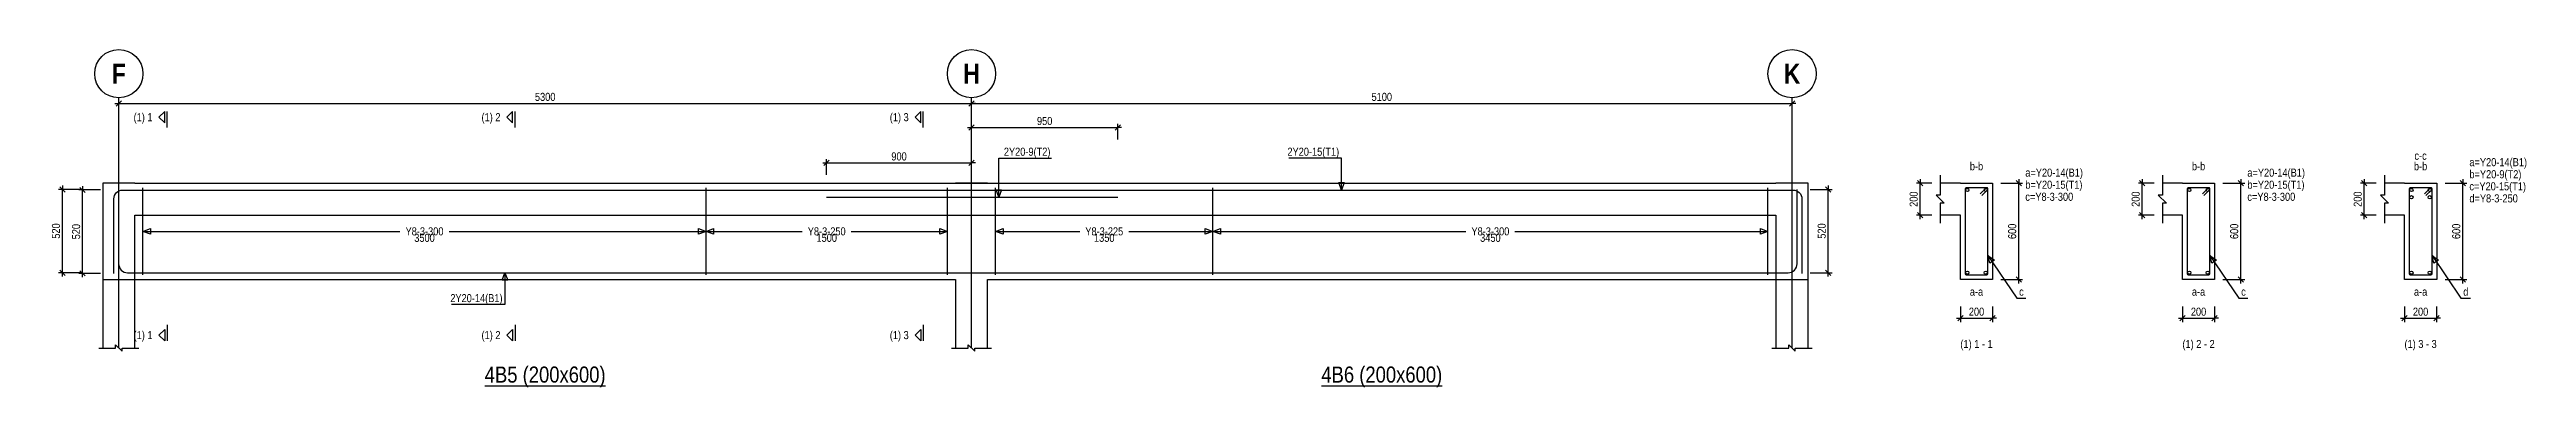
# Model space of a CAD drawing. Extents: x 0 to 206258, y -403073 to 0.
# Drawn here: x 66433 to 97223, y -225814 to -221614 of the extents above; entities that cross this region are included whole.
import ezdxf
from ezdxf.enums import TextEntityAlignment as Align
from ezdxf.lldxf.tags import DXFTag

# ---------------------------------------------------------------- set-up
doc = ezdxf.new("R2010")
doc.units = 0
doc.header["$LTSCALE"] = 1000
for name, color, linetype in [('Axis Circle(Dir 2)', 150, 'Continuous'), ('Axis Label(Dir 1)', 7, 'Continuous'), ('Axis Line(Dir 2)', 150, 'CENTER2'), ('Break Line', 5, 'Continuous'), ('Dimension Line', 5, 'Continuous'), ('Dimension Text', 5, 'Continuous'), ('Front Elevation Line', 40, 'Continuous'), ('Leader Line', 5, 'Continuous'), ('Link Line', 3, 'Continuous'), ('Rebar Label', 6, 'Continuous'), ('Rebar Line', 7, 'Continuous'), ('Section Label', 1, 'Continuous'), ('Section Line', 1, 'Continuous'), ('Top Rebar Label', 6, 'Continuous'), ('Top Rebar Line', 7, 'Continuous')]:
    doc.layers.add(name, color=color, linetype=linetype)
for name, color, linetype, true_color in [('Beam Label(D)', 94, 'Continuous', 0x008100), ('Beam Line(D)', 112, 'Continuous', 0x00bd5e), ('Link Label', 94, 'Continuous', 0x008100)]:
    doc.layers.add(name, color=color, linetype=linetype, true_color=true_color)
doc.styles.add('Axis Label(Dir 1)', font='ARIALNB.TTF', dxfattribs={"height": 250})
doc.styles.add('Beam Label(D)', font='ARIALN.TTF', dxfattribs={"height": 200})
doc.styles.add('Dimension Text', font='ARIALN.TTF', dxfattribs={"height": 100})
doc.styles.add('Link Label', font='ARIALN.TTF', dxfattribs={"height": 100})
doc.styles.add('Rebar Label', font='ARIALN.TTF', dxfattribs={"height": 100})
doc.styles.add('Section Label', font='ARIALN.TTF', dxfattribs={"height": 100})
doc.styles.add('Top Rebar Label', font='ARIALN.TTF', dxfattribs={"height": 100})
tags = doc.linetypes.add('CENTER2', pattern=[1.125, 0.75, -0.125, 0.125, -0.125]).pattern_tags.tags
tags[10:11] = [DXFTag(74, 4), DXFTag(75, 0), DXFTag(340, '0'), DXFTag(46, 0.0), DXFTag(50, 0.0), DXFTag(44, 0.0), DXFTag(45, 0.0)]
tags[8:9] = [DXFTag(74, 4), DXFTag(75, 0), DXFTag(340, '0'), DXFTag(46, 0.0), DXFTag(50, 0.0), DXFTag(44, 0.0), DXFTag(45, 0.0)]
tags[6:7] = [DXFTag(74, 4), DXFTag(75, 0), DXFTag(340, '0'), DXFTag(46, 0.0), DXFTag(50, 0.0), DXFTag(44, 0.0), DXFTag(45, 0.0)]
tags[4:5] = [DXFTag(74, 4), DXFTag(75, 0), DXFTag(340, '0'), DXFTag(46, 0.0), DXFTag(50, 0.0), DXFTag(44, 0.0), DXFTag(45, 0.0)]
doc.dimstyles.new('BEAM', dxfattribs={"dimtxt": 100, "dimasz": 30, "dimexe": 48.3, "dimexo": 103.5, "dimgap": 30, "dimtad": 1, "dimtoh": 1, "dimdec": 1, "dimlfac": 0.5, "dimdsep": 46, "dimtxsty": 'Dimension Text', "dimblk": 'PCDIM_TICK', "dimcen": 0.09, "dimclrd": 5, "dimclre": 5, "dimclrt": 5, "dimadec": 1, "dimazin": 0, "dimtp": 1, "dimtm": 1, "dimtfac": 1, "dimtdec": 4, "dimtofl": 0, "dimtmove": 0, "dimatfit": 3, "dimfxl": 1, "dimtolj": 1, "dimtzin": 0, "dimarcsym": 0})

msp = doc.modelspace()

# ---------------------------------------------------------------- texts
at = {"layer": 'Axis Label(Dir 1)', "transparency": 33554687, "style": 'Axis Label(Dir 1)'}
for s, p in [('F', (67293.965, -221914.284)), ('H', (77893.965, -221914.284)), ('K', (88093.965, -221914.284))]:
    msp.add_text(s, height=250, dxfattribs=at).set_placement(p, align=Align.MIDDLE_CENTER)
at = {"layer": 'Beam Label(D)', "transparency": 33554687, "style": 'Beam Label(D)'}
for s, p in [('%%U4B5 (200x600)', (72593.965, -225554.284)), ('%%U4B6 (200x600)', (82993.965, -225554.284))]:
    msp.add_text(s, height=200, dxfattribs=at).set_placement(p, align=Align.TOP_CENTER)
at = {"layer": 'Dimension Text', "transparency": 33554687, "style": 'Dimension Text'}
for s, p in [('3500', (71093.965, -223904.284)), ('1500', (76093.964, -223904.284)), ('1350', (79543.965, -223904.284)), ('3450', (84343.965, -223904.284))]:
    msp.add_text(s, height=100, dxfattribs=at).set_placement(p, align=Align.TOP_CENTER)
at = {"layer": 'Link Label', "transparency": 33554687, "style": 'Link Label'}
for s, p in [(' c=Y8-3-300', (90961.966, -223494.284)), (' c=Y8-3-300', (93722.204, -223494.284)), (' d=Y8-3-250', (96482.443, -223514.284)), ('c', (90916.966, -224674.284)), ('c', (93677.204, -224674.284)), ('d', (96437.443, -224674.284))]:
    msp.add_text(s, height=100, dxfattribs=at).set_placement(p)
for s, p in [('Y8-3-300', (71093.965, -223874.284)), ('Y8-3-250', (76093.964, -223874.284)), ('Y8-3-225', (79543.965, -223874.284)), ('Y8-3-300', (84343.965, -223874.284))]:
    msp.add_text(s, height=100, dxfattribs=at).set_placement(p, align=Align.MIDDLE_CENTER)
at = {"layer": 'Rebar Label', "transparency": 33554687, "style": 'Rebar Label'}
for s, p in [('c-c', (95907.443, -223014.284)), ('b-b', (90386.966, -223144.284)), ('b-b', (93147.204, -223144.284)), ('b-b', (95907.443, -223144.284)), ('a-a', (90386.966, -224704.284)), ('a-a', (93147.204, -224704.284)), ('a-a', (95907.443, -224704.284))]:
    msp.add_text(s, height=100, dxfattribs=at).set_placement(p, align=Align.BOTTOM_CENTER)
for p in [(90961.966, -223194.284), (93722.204, -223194.284), (96482.443, -223064.284)]:
    msp.add_text(' a=Y20-14(B1)', height=100, dxfattribs=at).set_placement(p)
msp.add_text(' 2Y20-14(B1)', height=100, dxfattribs=at).set_placement((72063.965, -224754.284), align=Align.RIGHT)
at = {"layer": 'Section Label', "transparency": 33554687, "style": 'Section Label'}
for s, p in [('(1) 1', (67713.254, -222454.994)), ('(1) 2', (72038.254, -222454.994)), ('(1) 3', (77113.254, -222454.994)), ('(1) 1', (67713.254, -225163.573)), ('(1) 2', (72038.254, -225163.573)), ('(1) 3', (77113.254, -225163.573))]:
    msp.add_text(s, height=100, dxfattribs=at).set_placement(p, align=Align.MIDDLE_RIGHT)
for s, p in [('(1) 1 - 1', (90386.966, -225354.284)), ('(1) 2 - 2', (93147.204, -225354.284)), ('(1) 3 - 3', (95907.443, -225354.284))]:
    msp.add_text(s, height=100, dxfattribs=at).set_placement(p, align=Align.BOTTOM_CENTER)
at = {"layer": 'Top Rebar Label', "transparency": 33554687, "style": 'Top Rebar Label'}
for s, p in [(' 2Y20-9(T2)', (78263.965, -222934.284)), (' b=Y20-9(T2)', (96482.443, -223214.284)), (' b=Y20-15(T1)', (90961.966, -223344.284)), (' b=Y20-15(T1)', (93722.204, -223344.284)), (' c=Y20-15(T1)', (96482.443, -223364.284))]:
    msp.add_text(s, height=100, dxfattribs=at).set_placement(p)
msp.add_text(' 2Y20-15(T1)', height=100, dxfattribs=at).set_placement((82463.965, -222934.284), align=Align.RIGHT)

# ---------------------------------------------------------------- blocks, each defined once
blk = doc.blocks.new('PCDIM_TICK')
at = {"layer": 'Dimension Line', "color": 0, "transparency": 33554687}
for p, q in [((1.1, 1.1), (-1.1, -1.1)), ((1.6, 0), (0, 0))]:
    blk.add_line(p, q, dxfattribs=at)
blk = doc.blocks.new('*U3021')
at = {"layer": 'Dimension Line', "color": 5, "true_color": 0x0000ff, "transparency": 16777216}
for p, q in [((76092, -223171), (76092, -222976)), ((76092, -223024), (77894, -223024)), ((77894, -223171), (77894, -222976))]:
    blk.add_line(p, q, dxfattribs=at)
at = {"layer": 'Dimension Line', "color": 5, "true_color": 0x0000ff, "transparency": 16777216, "xscale": 30, "yscale": 30, "rotation": 180.0000000000004}
blk.add_blockref('PCDIM_TICK', (76092, -223024), dxfattribs=at)
at = {"layer": 'Dimension Line', "color": 5, "true_color": 0x0000ff, "transparency": 16777216, "xscale": 30, "yscale": 30}
blk.add_blockref('PCDIM_TICK', (77894, -223024), dxfattribs=at)
at = {"layer": 'Dimension Line', "color": 5, "true_color": 0x0000ff, "transparency": 16777216, "insert": (76993, -222994), "char_height": 100, "width": 181.5, "attachment_point": 8, "style": 'Dimension Text'}
blk.add_mtext('900', dxfattribs=at)
blk = doc.blocks.new('*U3022')
at = {"layer": 'Dimension Line', "color": 5, "true_color": 0x0000ff, "transparency": 16777216}
for p, q in [((67068, -223360), (66796, -223360)), ((66844, -224396), (66844, -223360)), ((67068, -224396), (66796, -224396))]:
    blk.add_line(p, q, dxfattribs=at)
at = {"layer": 'Dimension Line', "color": 5, "true_color": 0x0000ff, "transparency": 16777216, "xscale": 30, "yscale": 30}
for p, rotation in [((66844, -223360), 89.99999999999447), ((66844, -224396), 269.9999999999834)]:
    blk.add_blockref('PCDIM_TICK', p, dxfattribs=dict(at, rotation=rotation))
at = {"layer": 'Dimension Line', "color": 5, "true_color": 0x0000ff, "transparency": 16777216, "insert": (66814, -223878), "char_height": 100, "width": 181.5, "attachment_point": 8, "rotation": 90, "style": 'Dimension Text'}
blk.add_mtext('520', dxfattribs=at)
blk = doc.blocks.new('*U3023')
at = {"layer": 'Dimension Line', "color": 5, "true_color": 0x0000ff, "transparency": 16777216}
for p, q in [((66818, -223352), (66546, -223352)), ((66594, -224388), (66594, -223352)), ((66818, -224388), (66546, -224388))]:
    blk.add_line(p, q, dxfattribs=at)
at = {"layer": 'Dimension Line', "color": 5, "true_color": 0x0000ff, "transparency": 16777216, "xscale": 30, "yscale": 30}
for p, rotation in [((66594, -223352), 89.99999999999447), ((66594, -224388), 269.9999999999834)]:
    blk.add_blockref('PCDIM_TICK', p, dxfattribs=dict(at, rotation=rotation))
at = {"layer": 'Dimension Line', "color": 5, "true_color": 0x0000ff, "transparency": 16777216, "insert": (66564, -223870), "char_height": 100, "width": 181.5, "attachment_point": 8, "rotation": 90, "style": 'Dimension Text'}
blk.add_mtext('520', dxfattribs=at)
blk = doc.blocks.new('*U3024')
at = {"layer": 'Dimension Line', "color": 5, "true_color": 0x0000ff, "transparency": 16777216}
for p, q in [((67294, -222431), (67294, -222236)), ((67294, -222284), (77894, -222284)), ((77894, -222431), (77894, -222236))]:
    blk.add_line(p, q, dxfattribs=at)
at = {"layer": 'Dimension Line', "color": 5, "true_color": 0x0000ff, "transparency": 16777216, "xscale": 30, "yscale": 30, "rotation": 180.0000000000004}
blk.add_blockref('PCDIM_TICK', (67294, -222284), dxfattribs=at)
at = {"layer": 'Dimension Line', "color": 5, "true_color": 0x0000ff, "transparency": 16777216, "xscale": 30, "yscale": 30}
blk.add_blockref('PCDIM_TICK', (77894, -222284), dxfattribs=at)
at = {"layer": 'Dimension Line', "color": 5, "true_color": 0x0000ff, "transparency": 16777216, "insert": (72594, -222254), "char_height": 100, "width": 245.98, "attachment_point": 8, "style": 'Dimension Text'}
blk.add_mtext('5300', dxfattribs=at)
blk = doc.blocks.new('*U3034')
at = {"layer": 'Dimension Line', "color": 5, "true_color": 0x0000ff, "transparency": 16777216}
for p, q in [((77894, -222731), (77894, -222536)), ((77894, -222584), (79712, -222584)), ((79712, -222731), (79712, -222536))]:
    blk.add_line(p, q, dxfattribs=at)
at = {"layer": 'Dimension Line', "color": 5, "true_color": 0x0000ff, "transparency": 16777216, "xscale": 30, "yscale": 30, "rotation": 180.0000000000004}
blk.add_blockref('PCDIM_TICK', (77894, -222584), dxfattribs=at)
at = {"layer": 'Dimension Line', "color": 5, "true_color": 0x0000ff, "transparency": 16777216, "xscale": 30, "yscale": 30}
blk.add_blockref('PCDIM_TICK', (79712, -222584), dxfattribs=at)
at = {"layer": 'Dimension Line', "color": 5, "true_color": 0x0000ff, "transparency": 16777216, "insert": (78803, -222554), "char_height": 100, "width": 181.5, "attachment_point": 8, "style": 'Dimension Text'}
blk.add_mtext('950', dxfattribs=at)
blk = doc.blocks.new('*U3035')
at = {"layer": 'Dimension Line', "color": 5, "true_color": 0x0000ff, "transparency": 16777216}
for p, q in [((88319, -223352), (88592, -223352)), ((88544, -224388), (88544, -223352)), ((88319, -224388), (88592, -224388))]:
    blk.add_line(p, q, dxfattribs=at)
at = {"layer": 'Dimension Line', "color": 5, "true_color": 0x0000ff, "transparency": 16777216, "xscale": 30, "yscale": 30}
for p, rotation in [((88544, -223352), 89.99999999999447), ((88544, -224388), 269.9999999999834)]:
    blk.add_blockref('PCDIM_TICK', p, dxfattribs=dict(at, rotation=rotation))
at = {"layer": 'Dimension Line', "color": 5, "true_color": 0x0000ff, "transparency": 16777216, "insert": (88514, -223870), "char_height": 100, "width": 181.5, "attachment_point": 8, "rotation": 90, "style": 'Dimension Text'}
blk.add_mtext('520', dxfattribs=at)
blk = doc.blocks.new('*U3036')
at = {"layer": 'Dimension Line', "color": 5, "true_color": 0x0000ff, "transparency": 16777216}
for p, q in [((77894, -222431), (77894, -222236)), ((77894, -222284), (88094, -222284)), ((88094, -222431), (88094, -222236))]:
    blk.add_line(p, q, dxfattribs=at)
at = {"layer": 'Dimension Line', "color": 5, "true_color": 0x0000ff, "transparency": 16777216, "xscale": 30, "yscale": 30, "rotation": 180.0000000000004}
blk.add_blockref('PCDIM_TICK', (77894, -222284), dxfattribs=at)
at = {"layer": 'Dimension Line', "color": 5, "true_color": 0x0000ff, "transparency": 16777216, "xscale": 30, "yscale": 30}
blk.add_blockref('PCDIM_TICK', (88094, -222284), dxfattribs=at)
at = {"layer": 'Dimension Line', "color": 5, "true_color": 0x0000ff, "transparency": 16777216, "insert": (82994, -222254), "char_height": 100, "width": 245.98, "attachment_point": 8, "style": 'Dimension Text'}
blk.add_mtext('5100', dxfattribs=at)
blk = doc.blocks.new('*U3025')
at = {"layer": 'Dimension Line', "color": 5, "true_color": 0x0000ff, "transparency": 16777216}
for p, q in [((90690, -223274), (90960, -223274)), ((90912, -224474), (90912, -223274)), ((90690, -224474), (90960, -224474))]:
    blk.add_line(p, q, dxfattribs=at)
at = {"layer": 'Dimension Line', "color": 5, "true_color": 0x0000ff, "transparency": 16777216, "xscale": 30, "yscale": 30}
for p, rotation in [((90912, -223274), 89.99999999999447), ((90912, -224474), 269.9999999999834)]:
    blk.add_blockref('PCDIM_TICK', p, dxfattribs=dict(at, rotation=rotation))
at = {"layer": 'Dimension Line', "color": 5, "true_color": 0x0000ff, "transparency": 16777216, "insert": (90882, -223874), "char_height": 100, "width": 181.97, "attachment_point": 8, "rotation": 90, "style": 'Dimension Text'}
blk.add_mtext('600', dxfattribs=at)
blk = doc.blocks.new('*U3026')
at = {"layer": 'Dimension Line', "color": 5, "true_color": 0x0000ff, "transparency": 16777216}
for p, q in [((89833, -223274), (89639, -223274)), ((89687, -223674), (89687, -223274)), ((89833, -223674), (89639, -223674))]:
    blk.add_line(p, q, dxfattribs=at)
at = {"layer": 'Dimension Line', "color": 5, "true_color": 0x0000ff, "transparency": 16777216, "xscale": 30, "yscale": 30}
for p, rotation in [((89687, -223274), 89.99999999999447), ((89687, -223674), 269.9999999999834)]:
    blk.add_blockref('PCDIM_TICK', p, dxfattribs=dict(at, rotation=rotation))
at = {"layer": 'Dimension Line', "color": 5, "true_color": 0x0000ff, "transparency": 16777216, "insert": (89657, -223474), "char_height": 100, "width": 182.77, "attachment_point": 8, "rotation": 90, "style": 'Dimension Text'}
blk.add_mtext('200', dxfattribs=at)
blk = doc.blocks.new('*U3027')
at = {"layer": 'Dimension Line', "color": 5, "true_color": 0x0000ff, "transparency": 16777216}
for p, q in [((90187, -224808), (90187, -225003)), ((90187, -224954), (90587, -224954)), ((90587, -224808), (90587, -225003))]:
    blk.add_line(p, q, dxfattribs=at)
at = {"layer": 'Dimension Line', "color": 5, "true_color": 0x0000ff, "transparency": 16777216, "xscale": 30, "yscale": 30, "rotation": 180.0000000000004}
blk.add_blockref('PCDIM_TICK', (90187, -224954), dxfattribs=at)
at = {"layer": 'Dimension Line', "color": 5, "true_color": 0x0000ff, "transparency": 16777216, "xscale": 30, "yscale": 30}
blk.add_blockref('PCDIM_TICK', (90587, -224954), dxfattribs=at)
at = {"layer": 'Dimension Line', "color": 5, "true_color": 0x0000ff, "transparency": 16777216, "insert": (90387, -224924), "char_height": 100, "width": 182.77, "attachment_point": 8, "style": 'Dimension Text'}
blk.add_mtext('200', dxfattribs=at)
blk = doc.blocks.new('*U3028')
at = {"layer": 'Dimension Line', "color": 5, "true_color": 0x0000ff, "transparency": 16777216}
for p, q in [((93451, -223274), (93721, -223274)), ((93672, -224474), (93672, -223274)), ((93451, -224474), (93721, -224474))]:
    blk.add_line(p, q, dxfattribs=at)
at = {"layer": 'Dimension Line', "color": 5, "true_color": 0x0000ff, "transparency": 16777216, "xscale": 30, "yscale": 30}
for p, rotation in [((93672, -223274), 89.99999999999447), ((93672, -224474), 269.9999999999834)]:
    blk.add_blockref('PCDIM_TICK', p, dxfattribs=dict(at, rotation=rotation))
at = {"layer": 'Dimension Line', "color": 5, "true_color": 0x0000ff, "transparency": 16777216, "insert": (93642, -223874), "char_height": 100, "width": 181.97, "attachment_point": 8, "rotation": 90, "style": 'Dimension Text'}
blk.add_mtext('600', dxfattribs=at)
blk = doc.blocks.new('*U3029')
at = {"layer": 'Dimension Line', "color": 5, "true_color": 0x0000ff, "transparency": 16777216}
for p, q in [((92594, -223274), (92399, -223274)), ((92447, -223674), (92447, -223274)), ((92594, -223674), (92399, -223674))]:
    blk.add_line(p, q, dxfattribs=at)
at = {"layer": 'Dimension Line', "color": 5, "true_color": 0x0000ff, "transparency": 16777216, "xscale": 30, "yscale": 30}
for p, rotation in [((92447, -223274), 89.99999999999447), ((92447, -223674), 269.9999999999834)]:
    blk.add_blockref('PCDIM_TICK', p, dxfattribs=dict(at, rotation=rotation))
at = {"layer": 'Dimension Line', "color": 5, "true_color": 0x0000ff, "transparency": 16777216, "insert": (92417, -223474), "char_height": 100, "width": 182.77, "attachment_point": 8, "rotation": 90, "style": 'Dimension Text'}
blk.add_mtext('200', dxfattribs=at)
blk = doc.blocks.new('*U3030')
at = {"layer": 'Dimension Line', "color": 5, "true_color": 0x0000ff, "transparency": 16777216}
for p, q in [((92947, -224808), (92947, -225003)), ((92947, -224954), (93347, -224954)), ((93347, -224808), (93347, -225003))]:
    blk.add_line(p, q, dxfattribs=at)
at = {"layer": 'Dimension Line', "color": 5, "true_color": 0x0000ff, "transparency": 16777216, "xscale": 30, "yscale": 30, "rotation": 180.0000000000004}
blk.add_blockref('PCDIM_TICK', (92947, -224954), dxfattribs=at)
at = {"layer": 'Dimension Line', "color": 5, "true_color": 0x0000ff, "transparency": 16777216, "xscale": 30, "yscale": 30}
blk.add_blockref('PCDIM_TICK', (93347, -224954), dxfattribs=at)
at = {"layer": 'Dimension Line', "color": 5, "true_color": 0x0000ff, "transparency": 16777216, "insert": (93147, -224924), "char_height": 100, "width": 182.77, "attachment_point": 8, "style": 'Dimension Text'}
blk.add_mtext('200', dxfattribs=at)
blk = doc.blocks.new('*U3031')
at = {"layer": 'Dimension Line', "color": 5, "true_color": 0x0000ff, "transparency": 16777216}
for p, q in [((96211, -223274), (96481, -223274)), ((96432, -224474), (96432, -223274)), ((96211, -224474), (96481, -224474))]:
    blk.add_line(p, q, dxfattribs=at)
at = {"layer": 'Dimension Line', "color": 5, "true_color": 0x0000ff, "transparency": 16777216, "xscale": 30, "yscale": 30}
for p, rotation in [((96432, -223274), 89.99999999999447), ((96432, -224474), 269.9999999999834)]:
    blk.add_blockref('PCDIM_TICK', p, dxfattribs=dict(at, rotation=rotation))
at = {"layer": 'Dimension Line', "color": 5, "true_color": 0x0000ff, "transparency": 16777216, "insert": (96402, -223874), "char_height": 100, "width": 181.97, "attachment_point": 8, "rotation": 90, "style": 'Dimension Text'}
blk.add_mtext('600', dxfattribs=at)
blk = doc.blocks.new('*U3032')
at = {"layer": 'Dimension Line', "color": 5, "true_color": 0x0000ff, "transparency": 16777216}
for p, q in [((95354, -223274), (95159, -223274)), ((95207, -223674), (95207, -223274)), ((95354, -223674), (95159, -223674))]:
    blk.add_line(p, q, dxfattribs=at)
at = {"layer": 'Dimension Line', "color": 5, "true_color": 0x0000ff, "transparency": 16777216, "xscale": 30, "yscale": 30}
for p, rotation in [((95207, -223274), 89.99999999999447), ((95207, -223674), 269.9999999999834)]:
    blk.add_blockref('PCDIM_TICK', p, dxfattribs=dict(at, rotation=rotation))
at = {"layer": 'Dimension Line', "color": 5, "true_color": 0x0000ff, "transparency": 16777216, "insert": (95177, -223474), "char_height": 100, "width": 182.77, "attachment_point": 8, "rotation": 90, "style": 'Dimension Text'}
blk.add_mtext('200', dxfattribs=at)
blk = doc.blocks.new('*U3033')
at = {"layer": 'Dimension Line', "color": 5, "true_color": 0x0000ff, "transparency": 16777216}
for p, q in [((95707, -224808), (95707, -225003)), ((95707, -224954), (96107, -224954)), ((96107, -224808), (96107, -225003))]:
    blk.add_line(p, q, dxfattribs=at)
at = {"layer": 'Dimension Line', "color": 5, "true_color": 0x0000ff, "transparency": 16777216, "xscale": 30, "yscale": 30, "rotation": 180.0000000000004}
blk.add_blockref('PCDIM_TICK', (95707, -224954), dxfattribs=at)
at = {"layer": 'Dimension Line', "color": 5, "true_color": 0x0000ff, "transparency": 16777216, "xscale": 30, "yscale": 30}
blk.add_blockref('PCDIM_TICK', (96107, -224954), dxfattribs=at)
at = {"layer": 'Dimension Line', "color": 5, "true_color": 0x0000ff, "transparency": 16777216, "insert": (95907, -224924), "char_height": 100, "width": 182.77, "attachment_point": 8, "style": 'Dimension Text'}
blk.add_mtext('200', dxfattribs=at)

# ---------------------------------------------------------------- dimensions: what is measured, and where the dimension line sits
at = {"layer": 'Dimension Line', "transparency": 33554687}
for base, p1, p2, text, picture, middle in [((72593.965, -222284.284), (67293.965, -222534.284), (77893.965, -222534.284), '5300', '*U3024', (72593.965, -222284.284)), ((82993.965, -222284.284), (77893.965, -222534.284), (88093.965, -222534.284), '5100', '*U3036', (82993.965, -222284.284)), ((78802.965, -222584.284), (77893.965, -222834.284), (79711.965, -222834.284), '950', '*U3034', (78802.965, -222584.284)), ((76992.965, -223024.284), (76091.965, -223274.284), (77893.965, -223274.284), '900', '*U3021', (76992.965, -223024.284)), ((90386.966, -224954.284), (90186.966, -224704.284), (90586.966, -224704.284), '200', '*U3027', (90386.966, -224954.284)), ((93147.204, -224954.284), (92947.204, -224704.284), (93347.204, -224704.284), '200', '*U3030', (93147.204, -224954.284)), ((95907.443, -224954.284), (95707.443, -224704.284), (96107.443, -224704.284), '200', '*U3033', (95907.443, -224954.284))]:
    dim = msp.add_linear_dim(base=base, p1=p1, p2=p2, text=text, dimstyle='BEAM', override={"dimscale": 1, "dimtxt": 100, "dimasz": 30, "dimexe": 48.3, "dimexo": 103.5, "dimgap": 30, "dimtad": 1, "dimtih": 0, "dimdec": 1, "dimlfac": 0.5, "dimzin": 8, "dimlunit": 2, "dimpost": '', "dimtxsty": 'Dimension Text', "dimblk": 'PCDIM_TICK', "dimse1": 0, "dimse2": 0, "dimsd2": 0, "dimclrd": 5, "dimclre": 5, "dimclrt": 5, "dimaunit": 0, "dimadec": 1, "dimazin": 0, "dimtol": 0, "dimtp": 1, "dimtm": 1, "dimtmove": 0}, dxfattribs=at)
    dim.commit()
    dim.dimension.update_dxf_attribs({"geometry": picture, "text_midpoint": middle})
for base, p1, p2, angle, text, picture, middle in [((89686.966, -223474.284), (89936.966, -223674.284), (89936.966, -223274.284), 90, '200', '*U3026', (89686.966, -223474.284)), ((90911.966, -223874.284), (90586.966, -224474.284), (90586.966, -223274.284), 90, '600', '*U3025', (90911.966, -223874.284)), ((92447.204, -223474.284), (92697.204, -223674.284), (92697.204, -223274.284), 90, '200', '*U3029', (92447.204, -223474.284)), ((93672.204, -223874.284), (93347.204, -224474.284), (93347.204, -223274.284), 90, '600', '*U3028', (93672.204, -223874.284)), ((95207.443, -223474.284), (95457.443, -223674.284), (95457.443, -223274.284), 90, '200', '*U3032', (95207.443, -223474.284)), ((96432.443, -223874.284), (96107.443, -224474.284), (96107.443, -223274.284), 90, '600', '*U3031', (96432.443, -223874.284)), ((66593.965, -223870.284), (66921.965, -224388.284), (66921.965, -223352.284), 90, '520', '*U3023', (66593.965, -223870.284)), ((66843.965, -223878.284), (67171.965, -224396.284), (67171.965, -223360.284), 90, '520', '*U3022', (66843.965, -223878.284)), ((88543.965, -223870.283), (88215.966, -224388.284), (88215.965, -223352.284), 90.0000489, '520', '*U3035', (88543.965, -223870.283))]:
    dim = msp.add_linear_dim(base=base, p1=p1, p2=p2, angle=angle, text=text, dimstyle='BEAM', override={"dimscale": 1, "dimtxt": 100, "dimasz": 30, "dimexe": 48.3, "dimexo": 103.5, "dimgap": 30, "dimtad": 1, "dimtih": 0, "dimdec": 1, "dimlfac": 0.5, "dimzin": 8, "dimlunit": 2, "dimpost": '', "dimtxsty": 'Dimension Text', "dimblk": 'PCDIM_TICK', "dimse1": 0, "dimse2": 0, "dimsd2": 0, "dimclrd": 5, "dimclre": 5, "dimclrt": 5, "dimaunit": 0, "dimadec": 1, "dimazin": 0, "dimtol": 0, "dimtp": 1, "dimtm": 1, "dimtmove": 0}, dxfattribs=at)
    dim.commit()
    dim.dimension.update_dxf_attribs({"geometry": picture, "text_midpoint": middle})

# ---------------------------------------------------------------- linework, layer by layer
at = {"layer": 'Axis Circle(Dir 2)', "transparency": 33554687}
for centre in [(67293.965, -221914.284), (77893.965, -221914.284), (88093.965, -221914.284)]:
    msp.add_circle(centre, 300, dxfattribs=at)
at = {"layer": 'Axis Line(Dir 2)', "transparency": 33554687}
for points in [[(67293.965, -225324.284), (67293.965, -222214.284)], [(77893.965, -225324.284), (77893.965, -222214.284)], [(88093.965, -225324.284), (88093.965, -222214.284)]]:
    msp.add_lwpolyline(points, dxfattribs=at)
at = {"layer": 'Beam Line(D)', "transparency": 33554687}
for points in [[(67093.965, -223274.284), (67093.965, -225324.284)], [(67493.965, -223274.284), (67093.965, -223274.284)], [(67493.965, -223274.284), (77693.965, -223274.284)], [(78093.965, -223274.284), (77693.965, -223274.284)], [(78093.965, -223274.284), (87893.965, -223274.284)], [(88293.965, -223274.284), (87893.965, -223274.284)], [(88293.965, -225324.284), (88293.965, -223274.284)], [(90186.966, -223274.284), (90586.966, -223274.284), (90586.966, -224474.284), (90186.966, -224474.284), (90186.966, -223674.284), (89936.966, -223674.284)], [(90186.966, -223274.284), (89936.966, -223274.284)], [(90186.966, -223274.284), (90186.966, -223274.284)], [(92947.204, -223274.284), (93347.204, -223274.284), (93347.204, -224474.284), (92947.204, -224474.284), (92947.204, -223674.284), (92697.204, -223674.284)], [(92947.204, -223274.284), (92697.204, -223274.284)], [(92947.204, -223274.284), (92947.204, -223274.284)], [(95707.443, -223274.284), (96107.443, -223274.284), (96107.443, -224474.284), (95707.443, -224474.284), (95707.443, -223674.284), (95457.443, -223674.284)], [(95707.443, -223274.284), (95457.443, -223274.284)], [(95707.443, -223274.284), (95707.443, -223274.284)], [(67493.965, -225324.284), (67493.965, -224474.284)], [(67493.965, -224474.284), (77693.965, -224474.284)], [(77693.965, -224474.284), (77693.965, -225324.284)], [(78093.965, -225324.284), (78093.965, -224474.284)], [(78093.965, -224474.284), (87893.965, -224474.284)], [(87893.965, -224474.284), (87893.965, -225324.284)]]:
    msp.add_lwpolyline(points, dxfattribs=at)
at = {"layer": 'Break Line', "transparency": 33554687}
for points in [[(89936.966, -223174.284), (89936.966, -223424.284), (89886.966, -223424.284), (89986.966, -223524.284), (89936.966, -223524.284), (89936.966, -223774.284)], [(92697.204, -223174.284), (92697.204, -223424.284), (92647.204, -223424.284), (92747.204, -223524.284), (92697.204, -223524.284), (92697.204, -223774.284)], [(95457.443, -223174.284), (95457.443, -223424.284), (95407.443, -223424.284), (95507.443, -223524.284), (95457.443, -223524.284), (95457.443, -223774.284)], [(67043.965, -225324.284), (67253.965, -225324.284), (67253.965, -225284.284), (67333.965, -225364.284), (67333.965, -225324.284), (67543.965, -225324.284)], [(77643.965, -225324.284), (77853.965, -225324.284), (77853.965, -225284.284), (77933.965, -225364.284), (77933.965, -225324.284), (78143.965, -225324.284)], [(87843.965, -225324.284), (88053.965, -225324.284), (88053.965, -225284.284), (88133.965, -225364.284), (88133.965, -225324.284), (88343.965, -225324.284)]]:
    msp.add_lwpolyline(points, dxfattribs=at)
at = {"layer": 'Front Elevation Line', "transparency": 33554687}
for points in [[(67493.965, -223274.284), (67093.965, -223274.284)], [(67093.965, -223274.284), (67093.965, -224474.284)], [(67493.965, -223274.284), (87893.965, -223274.284)], [(88293.965, -223274.284), (87893.965, -223274.284)], [(88293.965, -224474.284), (88293.965, -223274.284)], [(67493.965, -224474.284), (67493.965, -223674.284)], [(67493.965, -223674.284), (87893.965, -223674.284)], [(87893.965, -223674.284), (87893.965, -224474.284)], [(67093.965, -224474.284), (67493.965, -224474.284)], [(87893.965, -224474.284), (88293.965, -224474.284)]]:
    msp.add_lwpolyline(points, dxfattribs=at)
at = {"layer": 'Leader Line', "transparency": 33554687}
for points in [[(78233.965, -223450.284), (78233.965, -222964.284), (78888.956, -222964.284)], [(82493.965, -223360.284), (82493.965, -222964.284), (81838.974, -222964.284)], [(78199.763, -223356.314), (78268.167, -223356.314), (78233.965, -223450.284), (78199.763, -223356.314)], [(82459.763, -223266.314), (82528.167, -223266.314), (82493.965, -223360.284), (82459.763, -223266.314)], [(67593.965, -223874.284), (67687.934, -223840.082), (67687.934, -223908.486), (67593.965, -223874.284), (70789.321, -223874.284)], [(71398.609, -223874.284), (74593.965, -223874.284), (74499.995, -223908.486), (74499.995, -223840.082), (74593.965, -223874.284)], [(74593.965, -223874.284), (74687.934, -223840.082), (74687.934, -223908.486), (74593.965, -223874.284), (75789.32, -223874.284)], [(76398.608, -223874.284), (77593.964, -223874.284), (77499.995, -223908.486), (77499.995, -223840.082), (77593.964, -223874.284)], [(78193.965, -223874.284), (78287.935, -223840.082), (78287.935, -223908.486), (78193.965, -223874.284), (79239.321, -223874.284)], [(79848.609, -223874.284), (80893.965, -223874.284), (80799.996, -223908.486), (80799.996, -223840.082), (80893.965, -223874.284)], [(80893.965, -223874.284), (80987.935, -223840.082), (80987.935, -223908.486), (80893.965, -223874.284), (84039.321, -223874.284)], [(84648.609, -223874.284), (87793.965, -223874.284), (87699.996, -223908.486), (87699.996, -223840.082), (87793.965, -223874.284)], [(72093.965, -224388.284), (72093.965, -224784.284), (71431.292, -224784.284)], [(72128.167, -224482.253), (72059.763, -224482.253), (72093.965, -224388.284), (72128.167, -224482.253)], [(90609.906, -224233.007), (90553.221, -224271.296), (90528.965, -224174.282), (90609.906, -224233.007)], [(90528.965, -224174.282), (90886.966, -224704.284), (91000.095, -224704.284)], [(93370.146, -224233.01), (93313.462, -224271.298), (93289.205, -224174.285), (93370.146, -224233.01)], [(93289.205, -224174.285), (93647.204, -224704.284), (93760.334, -224704.284)], [(96130.384, -224233.009), (96073.7, -224271.298), (96049.444, -224174.284), (96130.384, -224233.009)], [(96049.444, -224174.284), (96407.443, -224704.284), (96528.255, -224704.284)]]:
    msp.add_lwpolyline(points, dxfattribs=at)
at = {"layer": 'Link Line', "transparency": 33554687}
for p, q in [((67593.965, -224416.284), (67593.965, -223332.284)), ((74593.965, -224416.284), (74593.965, -223332.284)), ((77593.964, -224416.284), (77593.964, -223332.284)), ((78193.965, -224416.284), (78193.965, -223332.284)), ((80893.965, -224416.284), (80893.965, -223332.284)), ((87793.965, -224416.284), (87793.965, -223332.284))]:
    msp.add_line(p, q, dxfattribs=at)
for points in [[(90454.155, -223426.894), (90524.865, -223356.183, 0.668178638), (90514.966, -223332.284), (90258.966, -223332.284, 0.414213562), (90244.966, -223346.284), (90244.966, -224402.284, 0.414213562), (90258.966, -224416.284), (90514.966, -224416.284, 0.414213562), (90528.966, -224402.284), (90528.966, -223346.284, 0.668178638), (90505.066, -223336.384), (90434.356, -223407.095)], [(93214.393, -223426.894), (93285.104, -223356.183, 0.668178638), (93275.204, -223332.284), (93019.204, -223332.284, 0.414213562), (93005.204, -223346.284), (93005.204, -224402.284, 0.414213562), (93019.204, -224416.284), (93275.204, -224416.284, 0.414213562), (93289.204, -224402.284), (93289.204, -223346.284, 0.668178638), (93265.305, -223336.384), (93194.594, -223407.095)], [(95974.632, -223426.894), (96045.343, -223356.183, 0.668178638), (96035.443, -223332.284), (95779.443, -223332.284, 0.414213562), (95765.443, -223346.284), (95765.443, -224402.284, 0.414213562), (95779.443, -224416.284), (96035.443, -224416.284, 0.414213562), (96049.443, -224402.284), (96049.443, -223346.284, 0.668178638), (96025.544, -223336.384), (95954.833, -223407.095)]]:
    msp.add_lwpolyline(points, format="xyb", dxfattribs=at)
at = {"layer": 'Rebar Line', "transparency": 33554687}
msp.add_lwpolyline([(67291.965, -223352.284), (67291.965, -224278.328, 0.414213562), (67401.921, -224388.284), (88046.009, -224388.284, 0.414213813), (88155.966, -224278.328), (88155.965, -223352.284)], format="xyb", dxfattribs=at)
for centre in [(90272.966, -223360.284), (90500.966, -223360.284), (93033.204, -223360.284), (93261.204, -223360.284), (95793.443, -223360.284), (95793.443, -223450.284), (96021.443, -223360.284), (96021.443, -223450.284), (90272.966, -224388.284), (90500.966, -224388.284), (93033.204, -224388.284), (93261.204, -224388.284), (95793.443, -224388.284), (96021.443, -224388.284)]:
    msp.add_circle(centre, 20, dxfattribs=at)
at = {"layer": 'Section Line', "transparency": 33554687}
for points in [[(67863.965, -222384.284), (67793.254, -222454.994), (67863.965, -222525.705), (67863.965, -222384.284)], [(67893.965, -222584.284), (67893.965, -222384.284)], [(72188.965, -222384.284), (72118.254, -222454.994), (72188.965, -222525.705), (72188.965, -222384.284)], [(72218.965, -222584.284), (72218.965, -222384.284)], [(77263.965, -222384.284), (77193.254, -222454.994), (77263.965, -222525.705), (77263.965, -222384.284)], [(77293.965, -222584.284), (77293.965, -222384.284)], [(67893.965, -225034.284), (67893.965, -225234.284)], [(72218.965, -225034.284), (72218.965, -225234.284)], [(77293.965, -225034.284), (77293.965, -225234.284)], [(67863.965, -225234.284), (67863.965, -225234.284), (67793.254, -225163.573), (67863.965, -225092.862), (67863.965, -225234.284)], [(72188.965, -225234.284), (72188.965, -225234.284), (72118.254, -225163.573), (72188.965, -225092.862), (72188.965, -225234.284)], [(77263.965, -225234.284), (77263.965, -225234.284), (77193.254, -225163.573), (77263.965, -225092.862), (77263.965, -225234.284)]]:
    msp.add_lwpolyline(points, dxfattribs=at)
at = {"layer": 'Top Rebar Line', "transparency": 33554687}
msp.add_lwpolyline([(67231.965, -224396.284), (67231.965, -223470.239, -0.414213562), (67341.921, -223360.284), (88106.009, -223360.284, -0.414213562), (88215.966, -223470.239), (88215.966, -224396.284)], format="xyb", dxfattribs=at)
msp.add_lwpolyline([(76091.965, -223450.284), (79711.965, -223450.284)], dxfattribs=at)

msp.set_redraw_order([(e.dxf.handle, doc.entitydb.next_handle()) for e in msp.query("TEXT MTEXT ATTDEF DIMENSION ARC_DIMENSION")])  # texts and dimensions are drawn at this point

doc.saveas('drawing.dxf')
